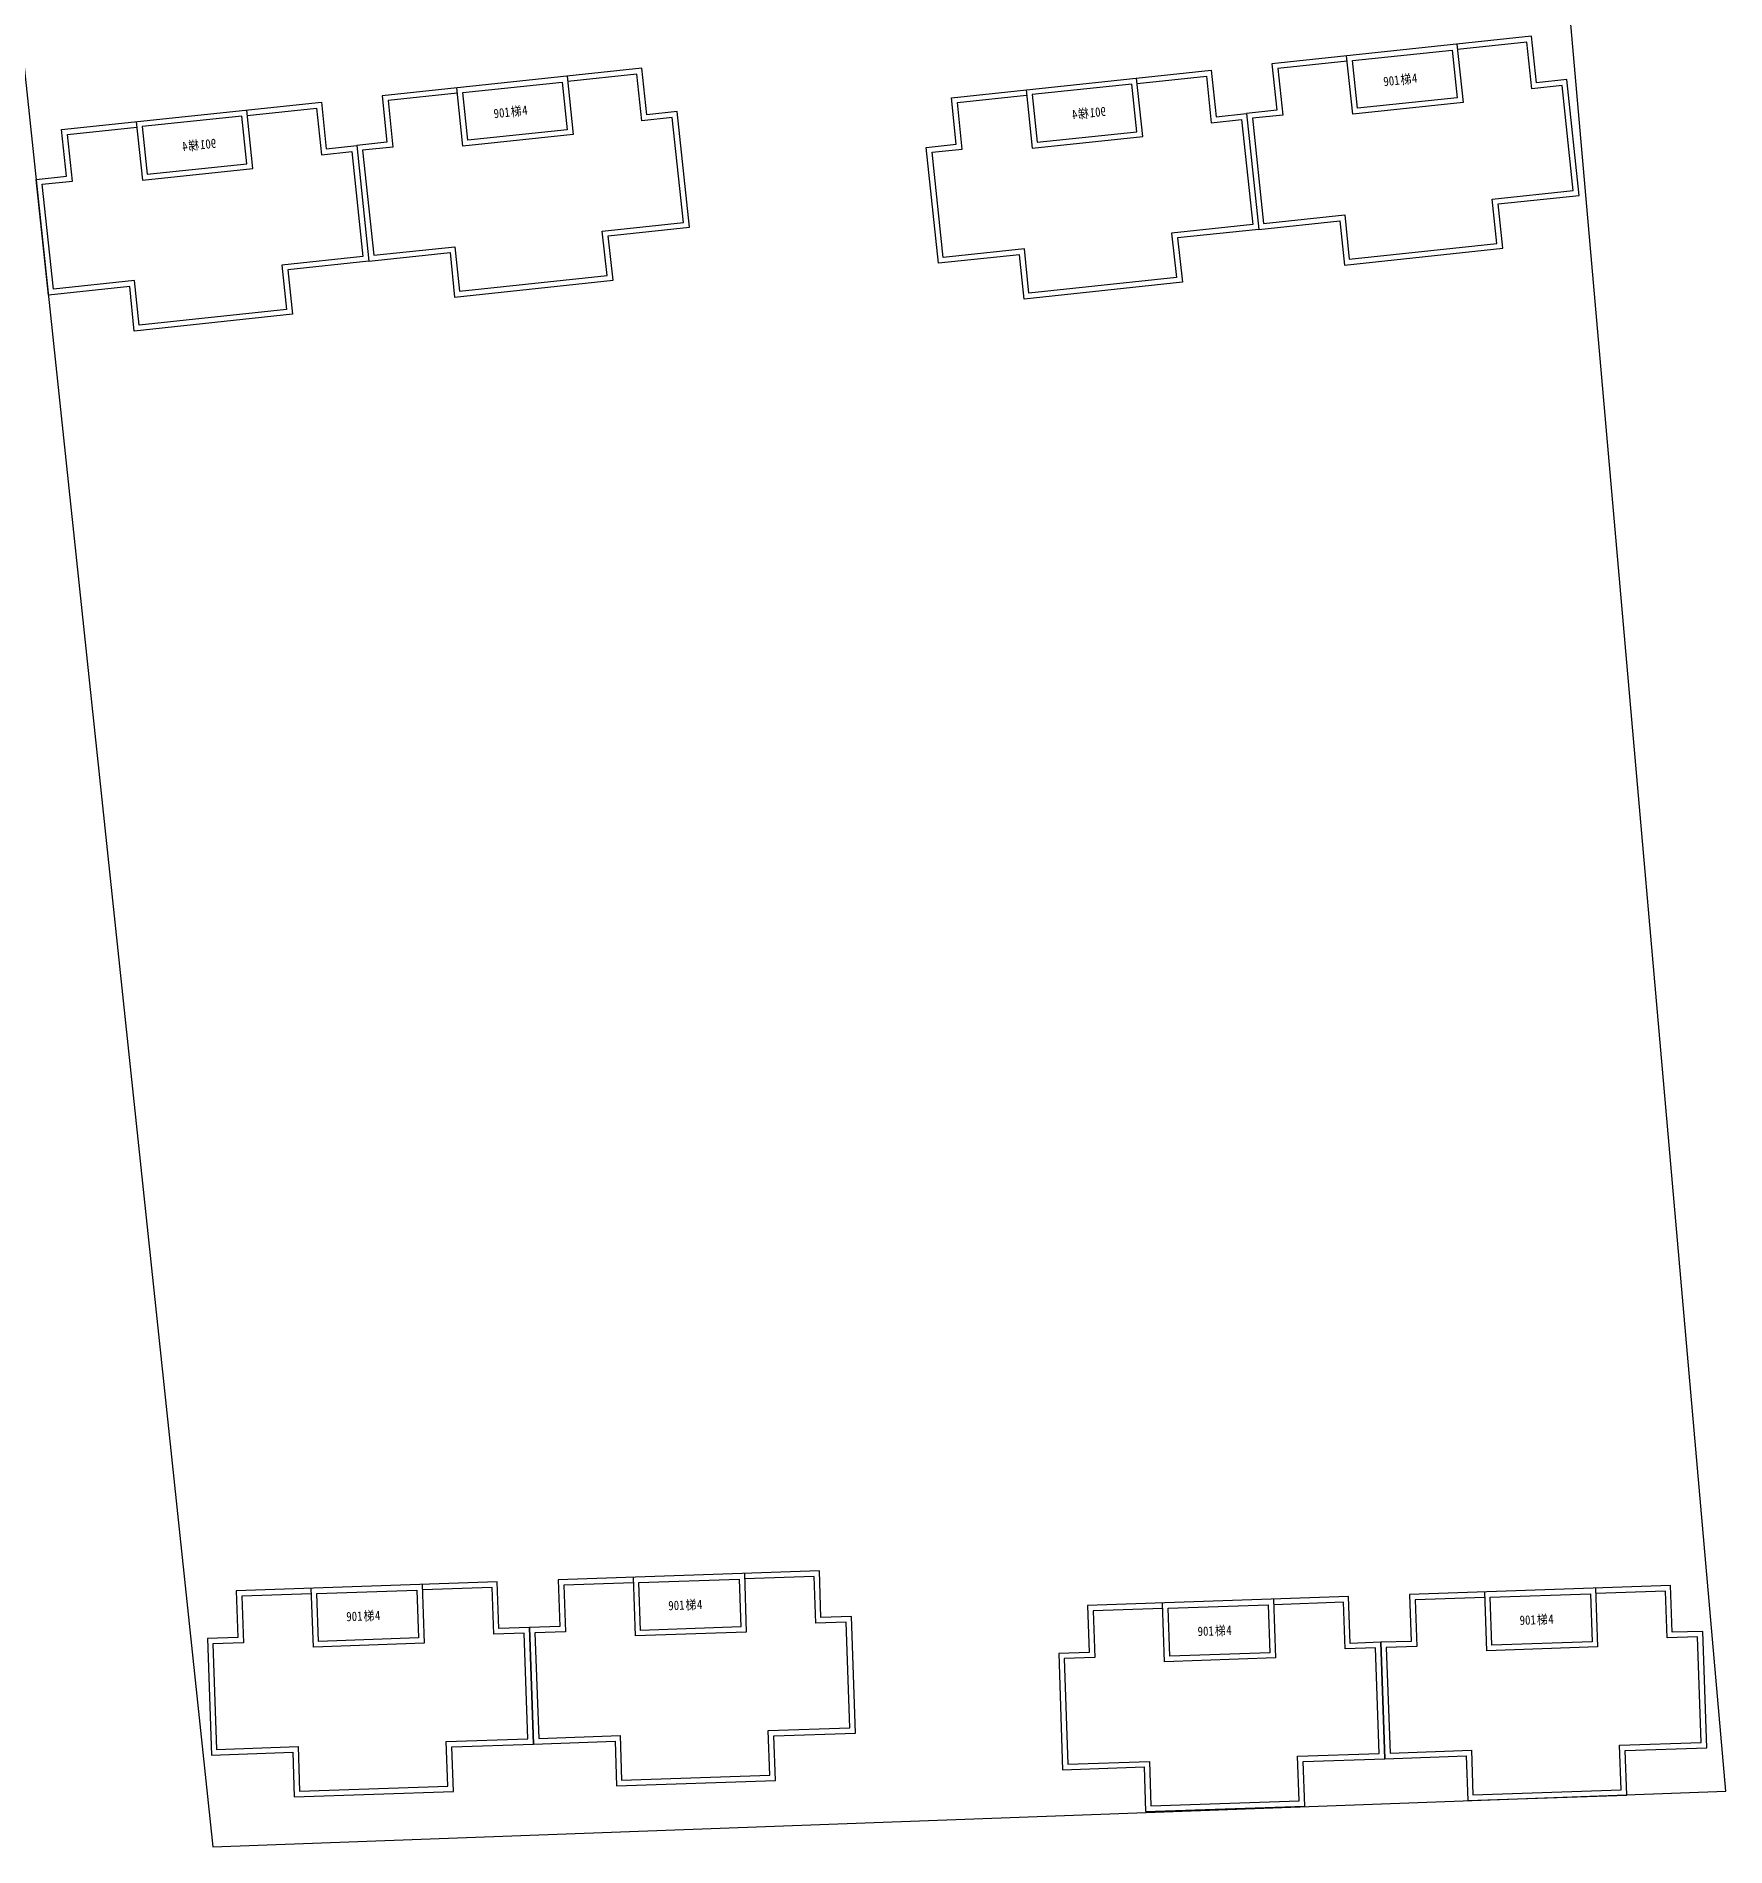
# Model space of a CAD drawing. Extents: x 65861 to 191729, y -16848 to 27649.
# Drawn here: x 137602 to 139154, y -8976 to -7313 of the extents above; entities that cross this region are included whole.
import ezdxf
from ezdxf.enums import TextEntityAlignment as Align

# ---------------------------------------------------------------- set-up
doc = ezdxf.new("R2010")
doc.units = 0
doc.header["$LTSCALE"] = 1000
doc.header["$MEASUREMENT"] = 0
doc.layers.add('140', color=2, linetype='Continuous', lineweight=5)
doc.layers.add('901T4', color=2, linetype='Continuous', lineweight=5)
doc.layers.add('tk', color=253, linetype='Continuous')
doc.styles.add('TKZ1', font='SIMHEI.TTF', dxfattribs={"width": 0.7})
doc.styles.add('图签栏', font='SimSun.ttf')
doc.styles.add('黑体', font='SIMHEI.TTF', dxfattribs={"width": 0.85, "height": 10})

# ---------------------------------------------------------------- blocks, each defined once
blk = doc.blocks.new('hg')
at = {"layer": '901T4', "color": 0, "linetype": 'ByBlock', "style": '黑体', "width": 0.85}
for s, p in [('901', (63477.1, -17864.65)), ('梯', (63478.68, -17864.6)), ('4', (63479.73, -17864.56))]:
    blk.add_text(s, height=0.859, rotation=1.9639, dxfattribs=at).set_placement(p)
blk = doc.blocks.new('图框')
h = blk.add_hatch(color=256)
edge = h.paths.add_edge_path()
edge.add_ellipse((-63198.9, -481062.8), major_axis=(686.2, 0), ratio=1, start_angle=93.0612, end_angle=187.2562, ccw=False)
edge.add_ellipse((-63322.1, -481142.5), major_axis=(769.8, 0), ratio=1, start_angle=83.5396, end_angle=171.4355)
edge.add_ellipse((-63213.2, -480982.2), major_axis=(871.3, 0), ratio=1, start_angle=56.5644, end_angle=183.0045, ccw=False)
edge.add_ellipse((-63386.4, -481010.4), major_axis=(998.7, 0), ratio=1, start_angle=49.1459, end_angle=218.7515)
edge.add_ellipse((-63388.4, -480847), major_axis=(-1106.9, 0), ratio=1, start_angle=363.2972, end_angle=405.4301, ccw=False)
edge.add_ellipse((-63246, -481040.9), major_axis=(-1254.2, 0), ratio=1, start_angle=-5.9613, end_angle=259.8615)
edge.add_ellipse((-63339.7, -480831.7), major_axis=(-1072.5, 0), ratio=1, start_angle=106.4455, end_angle=252.9501, ccw=False)
edge.add_ellipse((-63305.7, -481165.4), major_axis=(745.4, 0), ratio=1, start_angle=-68.7932, end_angle=-8.267)
edge.add_ellipse((-63206.6, -481059.2), major_axis=(-673.2, 0), ratio=1, start_angle=65.4401, end_angle=161.5231, ccw=False)
edge.add_ellipse((-63325.5, -481141.3), major_axis=(-554.1, 0), ratio=1, start_angle=360.8511, end_angle=433.123, ccw=False)
h = blk.add_hatch()
h.set_pattern_fill('ANSI31', color=256, scale=6118.035339, style=0)
h.set_pattern_definition([(45, (-106270.35, -472353.21), (-27.03815, 27.03815), [])])
edge = h.paths.add_edge_path()
edge.add_ellipse((-63325.5, -481141.3), major_axis=(-554.1, 0), ratio=1, start_angle=180.0001, end_angle=360.8512)
edge.add_ellipse((-63325.5, -481141.3), major_axis=(554.1, 0), ratio=1, start_angle=180.8507, end_angle=359.9997)
edge = h.paths.add_edge_path(flags=16)
edge.add_ellipse((-63214.6, -481016.9), major_axis=(-337.5, 0), ratio=1, start_angle=180, end_angle=360, ccw=False)
edge.add_ellipse((-63214.6, -481016.9), major_axis=(337.5, 0), ratio=1, start_angle=180, end_angle=360, ccw=False)
for p, q in [((-58108.5, -445311.2), (-142208.5, -445311.2)), ((-142208.5, -504711.2), (-142208.5, -445311.2)), ((-58108.5, -504711.2), (-58108.5, -445311.2)), ((-134671, -445811.2), (-134671, -446311.2)), ((-129633.5, -445811.2), (-129633.5, -446311.2)), ((-124596, -445811.2), (-124596, -446311.2)), ((-119558.5, -445811.2), (-119558.5, -446311.2)), ((-114521, -445811.2), (-114521, -446311.2)), ((-109483.5, -445811.2), (-109483.5, -446311.2)), ((-104446, -445811.2), (-104446, -446311.2)), ((-94371, -445811.2), (-94371, -446311.2)), ((-89333.5, -445811.2), (-89333.5, -446311.2)), ((-84296, -445811.2), (-84296, -446311.2)), ((-79258.5, -445811.2), (-79258.5, -446311.2)), ((-74221, -445811.2), (-74221, -446311.2)), ((-69183.5, -445811.2), (-69183.5, -446311.2)), ((-64146, -445811.2), (-64146, -446311.2)), ((-99408.5, -446311.2), (-99408.5, -446811.2)), ((-67108.5, -447644.6), (-59108.5, -447644.6)), ((-140208.5, -452051.2), (-139708.5, -452051.2)), ((-67108.5, -452051.2), (-59108.5, -452051.2)), ((-58608.5, -452051.2), (-59108.5, -452051.2)), ((-67108.5, -453384.6), (-59108.5, -453384.6)), ((-66041.8, -453384.6), (-66041.8, -459784.6)), ((-60975.1, -453384.6), (-60975.1, -459784.6)), ((-67108.5, -454451.2), (-59108.5, -454451.2)), ((-67108.5, -455517.9), (-59108.5, -455517.9)), ((-67108.5, -456584.6), (-59108.5, -456584.6)), ((-67108.5, -457651.2), (-59108.5, -457651.2)), ((-140208.5, -457791.2), (-139708.5, -457791.2)), ((-58608.5, -457791.2), (-59108.5, -457791.2)), ((-67108.5, -458717.9), (-59108.5, -458717.9)), ((-67108.5, -459784.6), (-59108.5, -459784.6)), ((-67108.5, -461117.9), (-59108.5, -461117.9)), ((-67108.5, -461117.9), (-59108.5, -461117.9)), ((-140208.5, -463531.2), (-139708.5, -463531.2)), ((-58608.5, -463531.2), (-59108.5, -463531.2)), ((-140208.5, -469271.2), (-139708.5, -469271.2)), ((-58608.5, -469271.2), (-59108.5, -469271.2)), ((-139708.5, -475011.2), (-139208.5, -475011.2)), ((-140208.5, -480751.2), (-139708.5, -480751.2)), ((-58608.5, -480751.2), (-59108.5, -480751.2)), ((-58608.5, -486491.2), (-59108.5, -486491.2)), ((-141308.5, -487311.2), (-139708.5, -487311.2)), ((-141308.5, -487311.2), (-139708.5, -487311.2)), ((-140508.5, -502911.2), (-140508.5, -487311.2)), ((-67108.5, -487711.2), (-59108.5, -487711.2)), ((-67108.5, -489044.6), (-59108.5, -489044.6)), ((-67108.5, -490377.9), (-59108.5, -490377.9)), ((-141308.5, -491011.2), (-139708.5, -491011.2)), ((-67108.5, -491711.2), (-59108.5, -491711.2)), ((-58608.5, -492231.2), (-59108.5, -492231.2)), ((-141308.5, -492511.2), (-139708.5, -492511.2)), ((-67108.5, -493044.6), (-59108.5, -493044.6)), ((-67108.5, -495711.2), (-59108.5, -495711.2)), ((-141308.5, -496211.2), (-139708.5, -496211.2)), ((-67108.5, -497044.6), (-59108.5, -497044.6)), ((-141308.5, -497711.2), (-139708.5, -497711.2)), ((-58608.5, -497971.2), (-59108.5, -497971.2)), ((-67108.5, -498377.9), (-59108.5, -498377.9)), ((-67108.5, -499711.2), (-59108.5, -499711.2)), ((-63108.5, -499711.2), (-63108.5, -503711.2)), ((-67108.5, -501044.6), (-59108.5, -501044.6)), ((-141308.5, -501411.2), (-139708.5, -501411.2)), ((-67108.5, -502377.9), (-59108.5, -502377.9)), ((-141308.5, -502911.2), (-139708.5, -502911.2)), ((-99408.5, -503711.2), (-99408.5, -503211.2)), ((-134671, -504211.2), (-134671, -503711.2)), ((-129633.5, -504211.2), (-129633.5, -503711.2)), ((-124596, -504211.2), (-124596, -503711.2)), ((-119558.5, -504211.2), (-119558.5, -503711.2)), ((-114521, -504211.2), (-114521, -503711.2)), ((-109483.5, -504211.2), (-109483.5, -503711.2)), ((-104408.5, -504211.2), (-104408.5, -503711.2)), ((-103408.5, -504211.2), (-103408.5, -503711.2)), ((-102408.5, -504211.2), (-102408.5, -503711.2)), ((-101408.5, -504211.2), (-101408.5, -503711.2)), ((-100408.5, -504211.2), (-100408.5, -503711.2)), ((-98408.5, -504211.2), (-98408.5, -503711.2)), ((-97408.5, -504211.2), (-97408.5, -503711.2)), ((-96408.5, -504211.2), (-96408.5, -503711.2)), ((-95408.5, -504211.2), (-95408.5, -503711.2)), ((-94408.5, -504211.2), (-94408.5, -503711.2)), ((-89333.5, -504211.2), (-89333.5, -503711.2)), ((-84296, -504211.2), (-84296, -503711.2)), ((-79258.5, -504211.2), (-79258.5, -503711.2)), ((-74221, -504211.2), (-74221, -503711.2)), ((-69183.5, -504211.2), (-69183.5, -503711.2)), ((-64146, -504211.2), (-64146, -503711.2)), ((-104408.5, -504211.2), (-94408.5, -504211.2)), ((-142208.5, -504711.2), (-58108.5, -504711.2))]:
    blk.add_line(p, q)
at = {"const_width": 200}
for points in [[(-99408.5, -446061.2), (-99408.5, -445811.2)], [(-67108.5, -446311.2), (-67108.5, -503711.2)], [(-67108.5, -452051.2), (-59108.5, -452051.2)], [(-67108.5, -459784.6), (-59108.5, -459784.6)], [(-139958.5, -475011.2), (-140208.5, -475011.2)], [(-58858.5, -475011.2), (-58608.5, -475011.2)], [(-67108.5, -478377.9), (-59108.5, -478377.9)], [(-67108.5, -478377.9), (-59108.5, -478377.9)], [(-67108.5, -486377.9), (-59108.5, -486377.9)], [(-67108.5, -486377.9), (-59108.5, -486377.9)], [(-139708.5, -503711.2), (-141308.5, -503711.2), (-141308.5, -487311.2), (-139708.5, -487311.2)], [(-67108.5, -494377.9), (-59108.5, -494377.9)], [(-99408.5, -503961.2), (-99408.5, -504211.2)]]:
    blk.add_lwpolyline(points, dxfattribs=at)
blk.add_lwpolyline([(-59108.5, -446311.2), (-139708.5, -446311.2), (-139708.5, -503711.2), (-59108.5, -503711.2)], close=True, dxfattribs=at)
for centre, major_axis, start_param, end_param in [((-63246, -481040.9), (1254.2, 0), 3.037548, 7.677032), ((-63339.7, -480831.7), (-1072.5, 0), 1.857824, 4.414813), ((-63386.4, -481010.4), (-998.7, 0), 3.999352, 6.959527), ((-63213.2, -480982.2), (871.3, 0), 0.987236, 3.194031), ((-63322.1, -481142.5), (-769.8, 0), 4.599634, 6.133708), ((-63198.9, -481062.8), (686.2, 0), 1.624225, 3.268238), ((-63325.5, -481141.3), (-554.1, 0), 1.276237, 6.29804), ((-63325.5, -481141.3), (554.1, 0), -6.689621188105122e-07, 6.283184638217468), ((-63214.6, -481016.9), (-337.5, 0), 3.141595, 9.42478), ((-63388.4, -480847), (1106.9, 0), 3.199138, 3.934497), ((-63206.6, -481059.2), (673.2, 0), 4.283737, 5.960702), ((-63305.7, -481165.4), (745.4, 0), -1.200668, -0.144287)]:
    blk.add_ellipse(centre, major_axis=major_axis, ratio=1, start_param=start_param, end_param=end_param)
for points in [[(-99658.5, -446061.2), (-99158.5, -446061.2), (-99408.5, -446311.2)], [(-139958.5, -475261.2), (-139958.5, -474761.2), (-139708.5, -475011.2)], [(-58858.5, -475261.2), (-58858.5, -474761.2), (-59108.5, -475011.2)], [(-99658.5, -503961.2), (-99158.5, -503961.2), (-99408.5, -503711.2)]]:
    blk.add_solid(points)
at = {"style": 'TKZ1'}
for s, height, width, p in [('1', 250, 0.85, (-137189.7, -446061.2)), ('2', 250, 0.85, (-132152.2, -446061.2)), ('3', 250, 0.85, (-127114.7, -446061.2)), ('4', 250, 0.85, (-122077.2, -446061.2)), ('5', 250, 0.85, (-117039.7, -446061.2)), ('6', 250, 0.85, (-112002.2, -446061.2)), ('7', 250, 0.85, (-106964.7, -446061.2)), ('8', 250, 0.85, (-101927.2, -446061.2)), ('9', 250, 0.85, (-96889.7, -446061.2)), ('10', 250, 0.85, (-91852.2, -446061.2)), ('11', 250, 0.85, (-86814.7, -446061.2)), ('12', 250, 0.85, (-81777.2, -446061.2)), ('13', 250, 0.85, (-76739.7, -446061.2)), ('14', 250, 0.85, (-71702.2, -446061.2)), ('15', 250, 0.85, (-66664.7, -446061.2)), ('16', 250, 0.85, (-61627.2, -446061.2)), ('A', 250, 0.85, (-139958.5, -449181.2)), ('A', 250, 0.85, (-58858.5, -449181.2)), ('B', 250, 0.85, (-139958.5, -454921.2)), ('B', 250, 0.85, (-58858.5, -454921.2)), ('C', 250, 0.85, (-139958.5, -460661.2)), ('C', 250, 0.85, (-58858.5, -460661.2)), ('D', 250, 0.85, (-139958.5, -466401.2)), ('D', 250, 0.85, (-58858.5, -466401.2)), ('E', 250, 0.85, (-139958.5, -472141.2)), ('E', 250, 0.85, (-58858.5, -472141.2)), ('F', 250, 0.85, (-139958.5, -477881.2)), ('F', 250, 0.85, (-58858.5, -477881.2)), ('G', 250, 0.85, (-139964.1, -483621.2)), ('G', 250, 0.85, (-58858.5, -483621.2)), ('中国 上海 淮海西路   号    ', 200, 0.75, (-62944, -484677.9)), ('570     200052 ', 200, 0.75, (-61637.4, -484690.7)), ('NO.570 WEST HUAIHAI RD. SHANGHAI. 200052  P.R.C', 200, 0.75, (-63108.5, -485177.9)), ('Tel:86-21-61248000  Fax: 86-21-62838426', 200, 0.75, (-63108.5, -485677.9)), ('H', 250, 0.85, (-58858.5, -489361.2)), ('I', 250, 0.85, (-58858.5, -495101.2)), ('J', 250, 0.85, (-58858.5, -500841.2)), ('2', 300, 0.85, (-132152.2, -503961.2)), ('3', 300, 0.85, (-127114.7, -503961.2)), ('4', 300, 0.85, (-122077.2, -503961.2)), ('5', 300, 0.85, (-117039.7, -503961.2)), ('6', 300, 0.85, (-112002.2, -503961.2)), ('7', 300, 0.85, (-106964.7, -503961.2)), ('1', 250, 0.85, (-137189.7, -503961.2)), ('10', 250, 0.85, (-91852.2, -503961.2)), ('11', 250, 0.85, (-86814.7, -503961.2)), ('12', 250, 0.85, (-81777.2, -503961.2)), ('13', 250, 0.85, (-76739.7, -503961.2)), ('14', 250, 0.85, (-71702.2, -503961.2)), ('15', 250, 0.85, (-66664.7, -503961.2)), ('16', 250, 0.85, (-61627.2, -503961.2))]:
    blk.add_text(s, height=height, dxfattribs=dict(at, width=width)).set_placement(p, align=Align.MIDDLE)
for s, height, style, p in [('例图索引', 282.83, '图签栏', (-66657.8, -446952.6)), ('出图记录', 282.83, '图签栏', (-66657.8, -452692.6)), ('Issue notes', 188.552, '图签栏', (-66593.5, -453169)), ('序号', 282.83, '图签栏', (-66893.1, -453919.4)), ('修改内容', 282.83, '图签栏', (-64253.6, -453924.6)), ('日期', 282.83, '图签栏', (-60420.3, -453908.5)), ('NO.', 188.55, '图签栏', (-66674.8, -454309.7)), ('DESCRIPTION', 188.552, '图签栏', (-64203.7, -454309.4)), ('DATE', 188.55, '图签栏', (-60260.1, -454298.1)), ('盖  章', 282.83, '图签栏', (-67041.2, -460387.6)), ('SEAL', 188.55, '图签栏', (-66697.6, -460901.9)), ('DESIGN FIRM', 188.552, '图签栏', (-66679.3, -479393.1)), ('审定人/日期', 300, '图签栏', (-66948.3, -486989.2)), ('AUTHORIZED FOR ISSUE BY /DATE', 200, '图签栏', (-66913.6, -487503.4)), ('审核人/日期', 300, '图签栏', (-66942.9, -488308.7)), ('AUDITED BY /DATE', 200, '图签栏', (-66920.2, -488835.3)), ('设计总负责人/日期', 300, '图签栏', (-66936.8, -489681.1)), ('PROJECT DIRECTOR /DATE', 200, '图签栏', (-66924.1, -490169.1)), ('专业负责人/日期', 300, '图签栏', (-66936, -490967.5)), ('DISCIPLINE RESPONSIBLE BY /DATE', 200, '图签栏', (-66916.7, -491464.9)), ('校对人/日期', 300, '图签栏', (-66912.7, -492333.3)), ('CHECKED BY /DATE', 200, '图签栏', (-66918.3, -492833.7)), ('设计人/日期', 300, '图签栏', (-66934.4, -493666.6)), ('DESIGNED BY /DATE', 200, '图签栏', (-66907.5, -494128.5)), ('建设单位', 300, '图签栏', (-66915.6, -494991.6)), ('CLIENT', 200, '图签栏', (-66911.6, -495494.5)), ('项目名称', 300, '图签栏', (-66939.8, -496318.1)), ('江阴800亩项目', 300, 'TKZ1', (-64309.9, -496529.4)), ('PROJECT', 200, '图签栏', (-66923.9, -496821.2)), ('子项名称', 300, '图签栏', (-66939.8, -497651.4)), ('SUB ITEM', 200, '图签栏', (-66923.9, -498154.5)), ('图  名', 300, '图签栏', (-66923.2, -499004.8)), ('DRAWING TITLE', 200, '图签栏', (-66917.8, -499486.8)), ('工程编号', 300, '图签栏', (-66937.7, -500337.4)), ('设计阶段', 300, '图签栏', (-62868.1, -500376.4)), ('方案', 250, 'TKZ1', (-60683.6, -500564.8)), ('STATUS', 200, '图签栏', (-62778.9, -500784.2)), ('JOB NO.', 200, '图签栏', (-66839.4, -500836)), ('比  例', 300, '图签栏', (-66919, -501680.9)), ('专  业', 300, '图签栏', (-62890.6, -501686.1)), ('建筑', 250, 'TKZ1', (-60690, -501860.1)), ('SCALE', 200, '图签栏', (-66833.2, -502156.7)), ('DISCIPLINE', 200, '图签栏', (-62847.8, -502151.9)), ('图  号', 300, '图签栏', (-62866.3, -502993.9)), ('日  期', 300, '图签栏', (-66982.7, -503034.1)), ('DRAWING NO.', 200, '图签栏', (-62864, -503399.8)), ('DATE', 200, '图签栏', (-66800, -503421.7))]:
    blk.add_text(s, height=height, dxfattribs=dict(style=style)).set_placement(p)
at = {"style": '图签栏', "width": 0.75}
blk.add_text('（所出施工图须加盖我院出图章，否则无效）', height=282.828, dxfattribs=at).set_placement((-65503.9, -460671.2))
for s, height, style, p in [('设计单位', 300, '图签栏', (-65967.5, -478827.9)), ('上海水石建筑规划设计有限公司', 360, 'TKZ1', (-63016.4, -483114.4))]:
    blk.add_text(s, height=height, dxfattribs=dict(style=style)).set_placement(p, align=Align.MIDDLE)
at = {"style": '图签栏'}
for s, p in [('动 力', (-141052.3, -491804.1)), ('电气', (-140252.3, -491804.1)), ('给排水', (-141052.3, -497004.1)), ('暖 通', (-140252.3, -497004.1)), ('建 筑', (-141092.9, -502161.2)), ('结 构', (-140292.8, -502161.2))]:
    blk.add_text(s, height=200, rotation=90, dxfattribs=at).set_placement(p, align=Align.MIDDLE)
for s, height, p in [('Power', 200, (-140620.3, -492150.2)), ('Elec', 200, (-139823.1, -492092.1)), ('WS＆D', 200, (-140585.6, -497360.7)), ('HVAC', 200, (-139840.2, -497300.3)), ('CONFIRMED BY /DATE', 202.02, (-141496.8, -501732.7)), ('日期', 202.02, (-141495.8, -502339)), ('Arch', 200, (-140606.4, -502458)), ('Stru', 200, (-139864.3, -502458)), ('工种会签/', 202.02, (-141494.5, -503617.2))]:
    blk.add_text(s, height=height, rotation=90, dxfattribs=at).set_placement(p)

msp = doc.modelspace()

# ---------------------------------------------------------------- linework, layer by layer
at = {"layer": '140', "color": 7}
for p, q in [((137451.4, -6020.3), (137764.8, -8976.4)), ((139154.4, -8925.3), (138912.4, -6164.7)), ((138976.1, -7313.2), (138737.4, -7338.5)), ((138980.6, -7355.9), (138976.1, -7313.2)), ((138811.8, -7384.9), (138806.1, -7331.2)), ((138811.6, -7335.6), (138903, -7325.9)), ((138903, -7325.9), (138903, -7325.9)), ((138903, -7325.9), (138907.7, -7369.7)), ((138907.5, -7320.4), (138913.2, -7374.1)), ((138971.7, -7318.7), (138908, -7325.4)), ((138976.2, -7361.4), (138971.7, -7318.7)), ((138158.8, -7342.5), (137920.1, -7367.8)), ((138090.1, -7349.8), (138095.8, -7403.5)), ((138154.3, -7348), (138090.7, -7354.8)), ((138158.8, -7390.8), (138154.3, -7348)), ((138163.3, -7385.3), (138158.8, -7342.5)), ((138443.1, -7369.7), (138681.8, -7344.4)), ((138613.7, -7356.6), (138677.3, -7349.9)), ((138677.3, -7349.9), (138681.8, -7392.6)), ((138681.8, -7344.4), (138686.3, -7387.1)), ((138737.4, -7338.5), (138742, -7381.2)), ((138806.6, -7336.2), (138742.9, -7342.9)), ((138742.9, -7342.9), (138747.5, -7385.7)), ((138816.2, -7379.4), (138811.6, -7335.6)), ((137920.1, -7367.8), (137924.6, -7410.6)), ((137989.2, -7365.5), (137925.6, -7372.3)), ((137994.4, -7414.3), (137988.7, -7360.6)), ((137994.2, -7365), (138085.7, -7355.3)), ((137998.9, -7408.8), (137994.2, -7365)), ((138085.7, -7355.3), (138085.7, -7355.3)), ((138085.7, -7355.3), (138090.3, -7399.1)), ((138448.6, -7374.1), (138512.2, -7367.4)), ((138511.7, -7362.4), (138517.4, -7416.1)), ((138608.7, -7357.1), (138517.2, -7366.8)), ((138517.2, -7366.8), (138517.2, -7366.8)), ((138517.2, -7366.8), (138521.8, -7410.6)), ((138613.3, -7400.9), (138608.7, -7357.1)), ((138618.8, -7405.3), (138613.1, -7351.6)), ((139004, -7358.5), (138976.2, -7361.4)), ((139008.5, -7353), (138980.6, -7355.9)), ((139014.3, -7454.9), (139004, -7358.5)), ((139019.8, -7459.4), (139008.5, -7353)), ((137625.7, -7399), (137864.4, -7373.7)), ((137801.5, -7434.7), (137795.8, -7381)), ((137796.3, -7386), (137860, -7379.2)), ((137860, -7379.2), (137864.5, -7422)), ((137864.4, -7373.7), (137868.9, -7416.5)), ((137925.6, -7372.3), (137930.1, -7415)), ((138191.1, -7382.3), (138163.3, -7385.3)), ((138202.4, -7488.7), (138191.1, -7382.3)), ((138447.6, -7412.4), (138443.1, -7369.7)), ((138453.1, -7416.9), (138448.6, -7374.1)), ((138686.3, -7387.1), (138714.1, -7384.2)), ((138742, -7381.2), (138714.1, -7384.2)), ((138714.1, -7384.2), (138725.4, -7490.6)), ((138714.1, -7384.2), (138725.4, -7490.6)), ((138913.2, -7374.1), (138811.8, -7384.9)), ((138907.7, -7369.7), (138816.2, -7379.4)), ((137630.3, -7441.8), (137625.7, -7399)), ((137631.2, -7403.5), (137694.9, -7396.7)), ((137694.4, -7391.8), (137700.1, -7445.5)), ((137791.3, -7386.5), (137699.9, -7396.2)), ((137699.9, -7396.2), (137699.9, -7396.2)), ((137699.9, -7396.2), (137704.5, -7440)), ((137796, -7430.3), (137791.3, -7386.5)), ((138090.3, -7399.1), (137998.9, -7408.8)), ((138186.7, -7387.8), (138158.8, -7390.8)), ((138196.9, -7484.3), (138186.7, -7387.8)), ((138521.8, -7410.6), (138613.3, -7400.9)), ((138681.8, -7392.6), (138709.7, -7389.7)), ((138709.7, -7389.7), (138719.9, -7486.1)), ((138747.5, -7385.7), (138719.6, -7388.6)), ((138719.6, -7388.6), (138729.9, -7485.1)), ((137635.8, -7446.2), (137631.2, -7403.5)), ((137868.9, -7416.5), (137896.8, -7413.5)), ((137924.6, -7410.6), (137896.8, -7413.5)), ((137896.8, -7413.5), (137908.1, -7519.9)), ((137896.8, -7413.5), (137908.1, -7519.9)), ((137930.1, -7415), (137902.3, -7418)), ((137902.3, -7418), (137912.5, -7514.4)), ((138095.8, -7403.5), (137994.4, -7414.3)), ((138419.8, -7415.4), (138447.6, -7412.4)), ((138431.1, -7521.8), (138419.8, -7415.4)), ((138425.3, -7419.8), (138453.1, -7416.9)), ((138517.4, -7416.1), (138618.8, -7405.3)), ((137700.1, -7445.5), (137801.5, -7434.7)), ((137704.5, -7440), (137796, -7430.3)), ((137864.5, -7422), (137892.3, -7419)), ((137892.3, -7419), (137902.6, -7515.5)), ((138435.5, -7516.3), (138425.3, -7419.8)), ((137602.4, -7444.7), (137630.3, -7441.8)), ((137613.7, -7551.1), (137602.4, -7444.7)), ((137607.9, -7449.2), (137635.8, -7446.2)), ((137618.2, -7545.6), (137607.9, -7449.2)), ((138939.7, -7462.8), (139014.3, -7454.9)), ((138944.1, -7503.6), (138939.7, -7462.8)), ((138945.2, -7467.3), (139019.8, -7459.4)), ((138949.6, -7508), (138945.2, -7467.3)), ((138122.3, -7492.2), (138196.9, -7484.3)), ((138725.4, -7490.6), (138800, -7482.7)), ((138729.9, -7485.1), (138804.5, -7477.2)), ((138800, -7482.7), (138804.2, -7523.4)), ((138804.5, -7477.2), (138808.6, -7517.9)), ((138126.8, -7532.9), (138122.3, -7492.2)), ((138127.8, -7496.6), (138202.4, -7488.7)), ((138132.3, -7537.4), (138127.8, -7496.6)), ((138719.9, -7486.1), (138645.3, -7494)), ((138645.3, -7494), (138649.8, -7534.8)), ((138725.4, -7490.6), (138650.8, -7498.5)), ((138650.8, -7498.5), (138655.3, -7539.2)), ((137902.6, -7515.5), (137828, -7523.4)), ((137908.1, -7519.9), (137982.6, -7512)), ((137912.5, -7514.4), (137987.1, -7506.5)), ((137982.6, -7512), (137986.8, -7552.8)), ((137987.1, -7506.5), (137991.3, -7547.3)), ((138505.6, -7513.9), (138431.1, -7521.8)), ((138510.1, -7508.4), (138435.5, -7516.3)), ((138509.8, -7554.6), (138505.6, -7513.9)), ((138514.3, -7549.1), (138510.1, -7508.4)), ((138804.2, -7523.4), (138949.6, -7508)), ((138808.6, -7517.9), (138944.1, -7503.6)), ((137828, -7523.4), (137832.4, -7564.1)), ((137908.1, -7519.9), (137833.5, -7527.8)), ((137833.5, -7527.8), (137837.9, -7568.6)), ((137991.3, -7547.3), (138126.8, -7532.9)), ((137688.3, -7543.2), (137613.7, -7551.1)), ((137692.8, -7537.7), (137618.2, -7545.6)), ((137692.5, -7584), (137688.3, -7543.2)), ((137696.9, -7578.5), (137692.8, -7537.7)), ((137986.8, -7552.8), (138132.3, -7537.4)), ((138655.3, -7539.2), (138509.8, -7554.6)), ((138649.8, -7534.8), (138514.3, -7549.1)), ((137832.4, -7564.1), (137696.9, -7578.5)), ((137837.9, -7568.6), (137692.5, -7584)), ((138321.8, -8722.9), (138082, -8731.1)), ((138082, -8731.1), (138083.5, -8774.1)), ((138152.8, -8782.7), (138151, -8728.8)), ((138156.1, -8733.6), (138248.1, -8730.5)), ((138248.1, -8730.5), (138248.1, -8730.5)), ((138248.1, -8730.5), (138249.6, -8774.4)), ((138252.9, -8725.3), (138254.7, -8779.3)), ((138317, -8728.1), (138253.1, -8730.3)), ((138318.5, -8771.1), (138317, -8728.1)), ((138323.3, -8765.9), (138321.8, -8722.9)), ((138026, -8733.1), (137786.2, -8741.3)), ((137786.2, -8741.3), (137787.6, -8784.3)), ((137855.3, -8743.9), (137791.3, -8746.1)), ((137791.3, -8746.1), (137792.8, -8789.1)), ((137857, -8792.9), (137855.1, -8738.9)), ((137860.3, -8743.8), (137952.2, -8740.6)), ((137861.8, -8787.7), (137860.3, -8743.8)), ((137952.2, -8740.6), (137952.2, -8740.6)), ((137952.2, -8740.6), (137953.7, -8784.6)), ((137957.1, -8735.4), (137958.9, -8789.4)), ((138021.2, -8738.2), (137957.2, -8740.4)), ((138022.7, -8781.2), (138021.2, -8738.2)), ((138027.5, -8776), (138026, -8733.1)), ((138151.1, -8733.8), (138087.2, -8736)), ((138087.2, -8736), (138088.6, -8778.9)), ((138157.6, -8777.6), (138156.1, -8733.6)), ((138808, -8746.6), (138568.2, -8754.8)), ((138809.5, -8789.6), (138808, -8746.6)), ((139103.8, -8736.5), (138864, -8744.7)), ((138864, -8744.7), (138865.5, -8787.7)), ((138933.1, -8747.3), (138869.2, -8749.5)), ((138934.8, -8796.3), (138933, -8742.3)), ((138938.1, -8747.1), (139030.1, -8744)), ((138939.6, -8791.1), (138938.1, -8747.1)), ((139030.1, -8744), (139030.1, -8744)), ((139030.1, -8744), (139031.6, -8788)), ((139034.9, -8738.8), (139036.7, -8792.8)), ((139099, -8741.6), (139035.1, -8743.8)), ((139100.5, -8784.6), (139099, -8741.6)), ((139105.3, -8779.4), (139103.8, -8736.5)), ((138351.3, -8764.9), (138323.3, -8765.9)), ((138355, -8871.9), (138351.3, -8764.9)), ((138568.2, -8754.8), (138569.6, -8797.8)), ((138637.3, -8757.5), (138573.3, -8759.6)), ((138573.3, -8759.6), (138574.8, -8802.6)), ((138639, -8806.4), (138637.1, -8752.5)), ((138642.3, -8757.3), (138734.2, -8754.1)), ((138643.8, -8801.3), (138642.3, -8757.3)), ((138734.2, -8754.1), (138734.2, -8754.1)), ((138734.2, -8754.1), (138735.7, -8798.1)), ((138739.1, -8749), (138740.9, -8802.9)), ((138803.2, -8751.8), (138739.2, -8754)), ((138804.7, -8794.7), (138803.2, -8751.8)), ((138869.2, -8749.5), (138870.6, -8792.5)), ((138050.7, -8780.2), (138022.7, -8781.2)), ((138055.5, -8775.1), (138027.5, -8776)), ((138054, -8877.2), (138050.7, -8780.2)), ((138083.5, -8774.1), (138055.5, -8775.1)), ((138059.1, -8882), (138055.5, -8775.1)), ((138055.5, -8775.1), (138059.1, -8882)), ((138088.6, -8778.9), (138060.6, -8779.9)), ((138060.6, -8779.9), (138064, -8876.8)), ((138254.7, -8779.3), (138152.8, -8782.7)), ((138249.6, -8774.4), (138157.6, -8777.6)), ((138346.5, -8770.1), (138318.5, -8771.1)), ((138349.8, -8867), (138346.5, -8770.1)), ((139133.3, -8778.5), (139105.3, -8779.4)), ((139137, -8885.4), (139133.3, -8778.5)), ((137787.6, -8784.3), (137759.7, -8785.2)), ((137759.7, -8785.2), (137763.3, -8892.2)), ((137792.8, -8789.1), (137764.8, -8790)), ((137764.8, -8790), (137768.1, -8887)), ((137958.9, -8789.4), (137857, -8792.9)), ((137953.7, -8784.6), (137861.8, -8787.7)), ((138569.6, -8797.8), (138541.7, -8798.8)), ((138735.7, -8798.1), (138643.8, -8801.3)), ((138832.7, -8793.8), (138804.7, -8794.7)), ((138837.5, -8788.6), (138809.5, -8789.6)), ((138836, -8890.7), (138832.7, -8793.8)), ((138865.5, -8787.7), (138837.5, -8788.6)), ((138841.1, -8895.5), (138837.5, -8788.6)), ((138837.5, -8788.6), (138841.1, -8895.5)), ((138870.6, -8792.5), (138842.6, -8793.4)), ((138842.6, -8793.4), (138846, -8890.4)), ((139036.7, -8792.8), (138934.8, -8796.3)), ((139031.6, -8788), (138939.6, -8791.1)), ((139128.5, -8783.6), (139100.5, -8784.6)), ((139131.8, -8880.6), (139128.5, -8783.6)), ((138541.7, -8798.8), (138545.3, -8905.7)), ((138574.8, -8802.6), (138546.8, -8803.6)), ((138546.8, -8803.6), (138550.1, -8900.5)), ((138740.9, -8802.9), (138639, -8806.4)), ((137979, -8879.8), (138054, -8877.2)), ((137980.5, -8920.7), (137979, -8879.8)), ((138059.1, -8882), (138134.1, -8879.4)), ((138064, -8876.8), (138138.9, -8874.3)), ((138134.1, -8879.4), (138135.4, -8920.4)), ((138138.9, -8874.3), (138140.2, -8915.2)), ((138274.8, -8869.6), (138349.8, -8867)), ((138276.4, -8910.6), (138274.8, -8869.6)), ((138280, -8874.4), (138355, -8871.9)), ((138281.6, -8915.4), (138280, -8874.4)), ((139056.8, -8883.1), (139131.8, -8880.6)), ((137763.3, -8892.2), (137838.3, -8889.6)), ((137768.1, -8887), (137843.1, -8884.4)), ((137838.3, -8889.6), (137839.5, -8930.6)), ((137843.1, -8884.4), (137844.4, -8925.4)), ((137984.2, -8884.6), (138059.1, -8882)), ((137985.7, -8925.5), (137984.2, -8884.6)), ((138550.1, -8900.5), (138625.1, -8898)), ((138625.1, -8898), (138626.4, -8938.9)), ((138761, -8893.3), (138836, -8890.7)), ((138762.5, -8934.3), (138761, -8893.3)), ((138766.2, -8898.1), (138841.1, -8895.5)), ((138767.7, -8939.1), (138766.2, -8898.1)), ((138841.1, -8895.5), (138916.1, -8893)), ((138846, -8890.4), (138920.9, -8887.8)), ((138916.1, -8893), (138917.4, -8933.9)), ((138920.9, -8887.8), (138922.2, -8928.8)), ((139058.4, -8924.1), (139056.8, -8883.1)), ((139062, -8888), (139137, -8885.4)), ((139063.6, -8928.9), (139062, -8888)), ((138140.2, -8915.2), (138276.4, -8910.6)), ((138545.3, -8905.7), (138620.3, -8903.1)), ((138620.3, -8903.1), (138621.5, -8944.1)), ((137764.8, -8976.4), (139154.4, -8925.3)), ((137839.5, -8930.6), (137985.7, -8925.5)), ((137844.4, -8925.4), (137980.5, -8920.7)), ((138135.4, -8920.4), (138281.6, -8915.4)), ((138917.4, -8933.9), (139063.6, -8928.9)), ((138922.2, -8928.8), (139058.4, -8924.1)), ((138621.5, -8944.1), (138767.7, -8939.1)), ((138626.4, -8938.9), (138762.5, -8934.3))]:
    msp.add_line(p, q, dxfattribs=at)

# ---------------------------------------------------------------- block references
at = {"layer": '140', "color": 7, "yscale": 10.00000000931323, "zscale": 10}
for p, xscale, rotation in [((-507521.8, 123272.8), 10.0000000092915, 4.29267192941), ((-508339.1, 123243.4), 10.0000000092915, 4.29267192941), ((-497226.1, 167603.5), 10.00000000932745, 0.2060396522412653), ((-497521.9, 167593.4), 10.00000000928222, 0.2060396729196615), ((-496444.1, 167590), 10.00000000932745, 0.2060396522412653), ((-496739.9, 167579.8), 10.00000000928222, 0.2060396729196615)]:
    msp.add_blockref('hg', p, dxfattribs=dict(at, xscale=xscale, rotation=rotation))
at = {"layer": '140', "color": 7, "extrusion": (0, 0, -1), "xscale": 10.00000000931069, "yscale": 10.00000000931323, "zscale": -10, "rotation": 352.1915258152902}
for p in [(-743199.4, 255845.1), (-742382.1, 255815.8)]:
    msp.add_blockref('hg', p, dxfattribs=at)
at = {"layer": 'tk', "xscale": 0.7491082046180964, "yscale": 0.749108204501681, "zscale": 0.7491082045191118}
msp.add_blockref('图框', (235258.7, 361235.2), dxfattribs=at)

doc.saveas('drawing.dxf')
